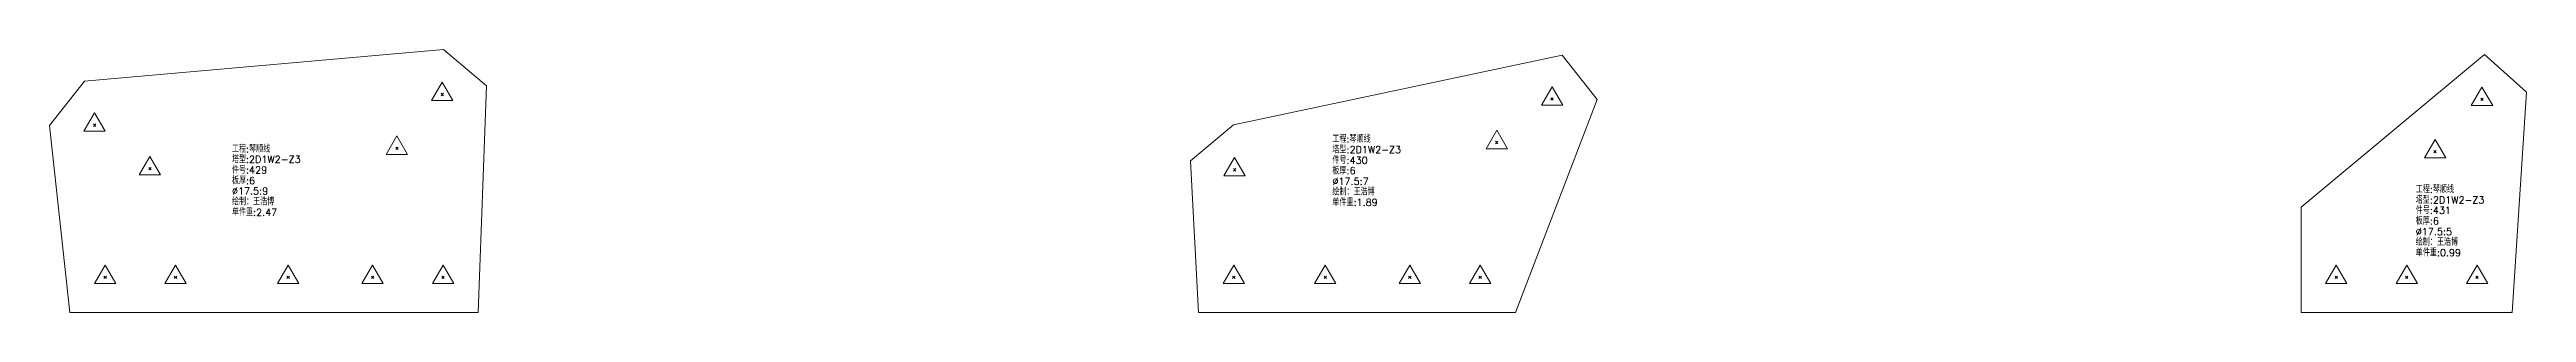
# Model space of a CAD drawing. Extents: x -580 to 8755, y 0 to 14723.
# Drawn here: x 0 to 1759, y 7821 to 8008 of the extents above; entities that cross this region are included whole.
import ezdxf
from ezdxf.enums import TextEntityAlignment as Align

# ---------------------------------------------------------------- set-up
doc = ezdxf.new("R2010")
doc.units = 0
doc.header["$MEASUREMENT"] = 0
doc.layers.add('1', color=7, linetype='CONTINUOUS', lineweight=25)
doc.styles.get("Standard").update_dxf_attribs({"font": 'simplex.shx', "width": 0.7, "height": 3, "bigfont": 'gbhzfs.shx'})

msp = doc.modelspace()

# ---------------------------------------------------------------- texts
at = {"layer": '1', "color": 7, "linetype": 'Continuous', "lineweight": 18}
for s, p in [('工程:琴顺线', (129.5854, 7933.67631)), ('塔型:2D1W2-Z3', (911.1977, 7933.13704)), ('工程:琴顺线', (911.1977, 7940.63704)), ('件号:429', (129.5854, 7918.67631)), ('板厚:6', (129.5854, 7911.17631)), ('塔型:2D1W2-Z3', (129.5854, 7926.17631)), ('件号:430', (911.1977, 7925.63704)), ('板厚:6', (911.1977, 7918.13704)), ('%%c17.5:7', (911.1977, 7910.63704)), ('绘制：王浩博', (129.5854, 7896.17631)), ('%%c17.5:9', (129.5854, 7903.67631)), ('绘制：王浩博', (911.1977, 7903.13704)), ('单件重:1.89', (911.1977, 7895.63704)), ('塔型:2D1W2-Z3', (1680.66723, 7897.40093)), ('工程:琴顺线', (1680.66723, 7904.90093)), ('单件重:2.47', (129.5854, 7888.67631)), ('件号:431', (1680.66723, 7889.90093)), ('板厚:6', (1680.66723, 7882.40093)), ('绘制：王浩博', (1680.66723, 7867.40093)), ('单件重:0.99', (1680.66723, 7859.90093)), ('%%c17.5:5', (1680.66723, 7874.90093))]:
    msp.add_text(s, height=5, dxfattribs=at).set_placement(p, align=Align.BOTTOM_LEFT)

# ---------------------------------------------------------------- linework, layer by layer
at = {"layer": '1', "color": 7, "linetype": 'Continuous', "lineweight": 18}
for p, q in [((279.75651, 8008.4007), (24.74581, 7985.76282)), ((310.36229, 7982.64636), (279.75651, 8008.4007)), ((1729.52143, 8004.84995), (1599.22459, 7896.32033)), ((1759.30135, 7978.14497), (1729.52143, 8004.84995)), ((1074.47878, 8004.32217), (840.96807, 7954.84059)), ((1099.22459, 7972.89535), (1074.47878, 8004.32217)), ((24.74581, 7985.76282), (0, 7954.336)), ((304.50698, 7821.32033), (310.36229, 7982.64636)), ((1041.14749, 7821.32033), (1099.22459, 7972.89535)), ((1749.22459, 7821.32033), (1759.30135, 7978.14497)), ((0, 7954.336), (14.50698, 7821.32033)), ((840.96807, 7954.84059), (810.36229, 7929.08625)), ((810.36229, 7929.08625), (816.14749, 7821.32033)), ((1599.22459, 7896.32033), (1599.22459, 7821.32033)), ((14.50698, 7821.32033), (304.50698, 7821.32033)), ((816.14749, 7821.32033), (1041.14749, 7821.32033)), ((1599.22459, 7821.32033), (1749.22459, 7821.32033))]:
    msp.add_line(p, q, dxfattribs=at)
at = {"layer": '1', "color": 7, "linetype": 'Continuous', "lineweight": 13}
for p, q in [((278.96295, 7985.14492), (271.38545, 7972.01992)), ((271.38545, 7972.01992), (286.54045, 7972.01992)), ((278.08795, 7975.51992), (279.83795, 7977.26992)), ((279.83795, 7975.51992), (278.08795, 7977.26992)), ((286.54045, 7972.01992), (278.96295, 7985.14492)), ((1067.20993, 7981.89263), (1059.63243, 7968.76763)), ((1066.33493, 7972.26763), (1068.08493, 7974.01763)), ((1068.08493, 7972.26763), (1066.33493, 7974.01763)), ((1074.78743, 7968.76763), (1067.20993, 7981.89263)), ((1727.72078, 7981.635), (1720.14328, 7968.51)), ((1726.84578, 7972.01), (1728.59578, 7973.76)), ((1728.59578, 7972.01), (1726.84578, 7973.76)), ((1735.29828, 7968.51), (1727.72078, 7981.635)), ((32.01467, 7963.33327), (24.43717, 7950.20827)), ((31.13967, 7953.70827), (32.88967, 7955.45827)), ((32.88967, 7953.70827), (31.13967, 7955.45827)), ((39.59217, 7950.20827), (32.01467, 7963.33327)), ((1059.63243, 7968.76763), (1074.78743, 7968.76763)), ((1720.14328, 7968.51), (1735.29828, 7968.51)), ((24.43717, 7950.20827), (39.59217, 7950.20827)), ((246.77001, 7946.88769), (239.19251, 7933.76269)), ((245.89501, 7937.26269), (247.64501, 7939.01269)), ((247.64501, 7937.26269), (245.89501, 7939.01269)), ((254.34751, 7933.76269), (246.77001, 7946.88769)), ((1027.92641, 7950.96036), (1020.34891, 7937.83536)), ((1020.34891, 7937.83536), (1035.50391, 7937.83536)), ((1027.05141, 7941.33536), (1028.80141, 7943.08536)), ((1028.80141, 7941.33536), (1027.05141, 7943.08536)), ((1035.50391, 7937.83536), (1027.92641, 7950.96036)), ((1694.33955, 7944.4101), (1686.76205, 7931.2851)), ((1693.46455, 7934.7851), (1695.21455, 7936.5351)), ((1695.21455, 7934.7851), (1693.46455, 7936.5351)), ((1701.91705, 7931.2851), (1694.33955, 7944.4101)), ((71.29818, 7932.40101), (63.72068, 7919.27601)), ((63.72068, 7919.27601), (78.87568, 7919.27601)), ((70.42318, 7922.77601), (72.17318, 7924.52601)), ((72.17318, 7922.77601), (70.42318, 7924.52601)), ((78.87568, 7919.27601), (71.29818, 7932.40101)), ((239.19251, 7933.76269), (254.34751, 7933.76269)), ((841.76164, 7931.5848), (834.18414, 7918.4598)), ((834.18414, 7918.4598), (849.33914, 7918.4598)), ((840.88664, 7921.9598), (842.63664, 7923.7098)), ((842.63664, 7921.9598), (840.88664, 7923.7098)), ((849.33914, 7918.4598), (841.76164, 7931.5848)), ((1686.76205, 7931.2851), (1701.91705, 7931.2851)), ((39.50698, 7855.07033), (31.92948, 7841.94533)), ((38.63198, 7845.44533), (40.38198, 7847.19533)), ((40.38198, 7845.44533), (38.63198, 7847.19533)), ((47.08448, 7841.94533), (39.50698, 7855.07033)), ((89.50698, 7855.07033), (81.92948, 7841.94533)), ((88.63198, 7845.44533), (90.38198, 7847.19533)), ((90.38198, 7845.44533), (88.63198, 7847.19533)), ((97.08448, 7841.94533), (89.50698, 7855.07033)), ((169.50698, 7855.07033), (161.92948, 7841.94533)), ((168.63198, 7845.44533), (170.38198, 7847.19533)), ((170.38198, 7845.44533), (168.63198, 7847.19533)), ((177.08448, 7841.94533), (169.50698, 7855.07033)), ((229.50698, 7855.07033), (221.92948, 7841.94533)), ((228.63198, 7845.44533), (230.38198, 7847.19533)), ((230.38198, 7845.44533), (228.63198, 7847.19533)), ((237.08448, 7841.94533), (229.50698, 7855.07033)), ((279.50698, 7855.07033), (271.92948, 7841.94533)), ((278.63198, 7845.44533), (280.38198, 7847.19533)), ((280.38198, 7845.44533), (278.63198, 7847.19533)), ((287.08448, 7841.94533), (279.50698, 7855.07033)), ((841.14749, 7855.07033), (833.56999, 7841.94533)), ((840.27249, 7845.44533), (842.02249, 7847.19533)), ((842.02249, 7845.44533), (840.27249, 7847.19533)), ((848.72499, 7841.94533), (841.14749, 7855.07033)), ((906.14749, 7855.07033), (898.56999, 7841.94533)), ((905.27249, 7845.44533), (907.02249, 7847.19533)), ((907.02249, 7845.44533), (905.27249, 7847.19533)), ((913.72499, 7841.94533), (906.14749, 7855.07033)), ((966.14749, 7855.07033), (958.56999, 7841.94533)), ((965.27249, 7845.44533), (967.02249, 7847.19533)), ((967.02249, 7845.44533), (965.27249, 7847.19533)), ((973.72499, 7841.94533), (966.14749, 7855.07033)), ((1016.14749, 7855.07033), (1008.56999, 7841.94533)), ((1015.27249, 7845.44533), (1017.02249, 7847.19533)), ((1017.02249, 7845.44533), (1015.27249, 7847.19533)), ((1023.72499, 7841.94533), (1016.14749, 7855.07033)), ((1624.22459, 7855.07033), (1616.64709, 7841.94533)), ((1623.34959, 7845.44533), (1625.09959, 7847.19533)), ((1625.09959, 7845.44533), (1623.34959, 7847.19533)), ((1631.80209, 7841.94533), (1624.22459, 7855.07033)), ((1674.22459, 7855.07033), (1666.64709, 7841.94533)), ((1673.34959, 7845.44533), (1675.09959, 7847.19533)), ((1675.09959, 7845.44533), (1673.34959, 7847.19533)), ((1681.80209, 7841.94533), (1674.22459, 7855.07033)), ((1724.22459, 7855.07033), (1716.64709, 7841.94533)), ((1723.34959, 7845.44533), (1725.09959, 7847.19533)), ((1725.09959, 7845.44533), (1723.34959, 7847.19533)), ((1731.80209, 7841.94533), (1724.22459, 7855.07033)), ((31.92948, 7841.94533), (47.08448, 7841.94533)), ((81.92948, 7841.94533), (97.08448, 7841.94533)), ((161.92948, 7841.94533), (177.08448, 7841.94533)), ((221.92948, 7841.94533), (237.08448, 7841.94533)), ((271.92948, 7841.94533), (287.08448, 7841.94533)), ((833.56999, 7841.94533), (848.72499, 7841.94533)), ((898.56999, 7841.94533), (913.72499, 7841.94533)), ((958.56999, 7841.94533), (973.72499, 7841.94533)), ((1008.56999, 7841.94533), (1023.72499, 7841.94533)), ((1616.64709, 7841.94533), (1631.80209, 7841.94533)), ((1666.64709, 7841.94533), (1681.80209, 7841.94533)), ((1716.64709, 7841.94533), (1731.80209, 7841.94533))]:
    msp.add_line(p, q, dxfattribs=at)

msp.set_redraw_order([(e.dxf.handle, doc.entitydb.next_handle()) for e in msp.query("TEXT MTEXT ATTDEF DIMENSION ARC_DIMENSION")])  # texts and dimensions are drawn at this point

doc.saveas('drawing.dxf')
